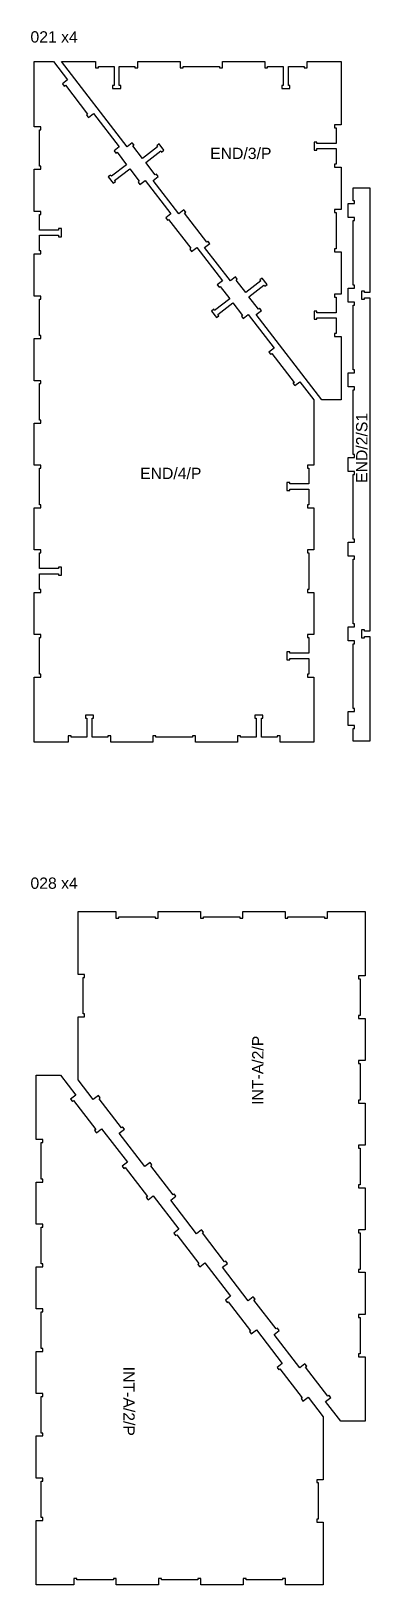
# Model space of a CAD drawing. Header units: millimetres. Extents: x -4719 to 10560, y -11118 to 9307.
# Drawn here: x -2646 to -1445, y -8093 to -2585 of the extents above; entities that cross this region are included whole.
import ezdxf

# ---------------------------------------------------------------- set-up
doc = ezdxf.new("R2010")
doc.units = ezdxf.units.MM
doc.header["$MEASUREMENT"] = 0
for name, color, linetype, true_color in [('0_SHEET_BIRCHPLY_2440X1220', 1, 'Continuous', 0xff0000), ('1_ANYTOOL_1MMDEEP_INSIDE', 2, 'Continuous', 0xffff00), ('6_ANYTOOL_CUTTHROUGH_OUTSI', 5, 'Continuous', 0x0000ff)]:
    doc.layers.add(name, color=color, linetype=linetype, true_color=true_color)
doc.styles.add('textstyle126', font='standard')
doc.styles.add('textstyle127', font='standard')
doc.styles.add('textstyle13', font='standard')
doc.styles.add('textstyle133', font='standard')
doc.styles.add('textstyle14', font='standard')
doc.styles.add('textstyle46', font='standard')
doc.styles.add('textstyle53', font='standard')

msp = doc.modelspace()

# ---------------------------------------------------------------- texts
at = {"layer": '0_SHEET_BIRCHPLY_2440X1220', "char_height": 40, "width": 201.928, "attachment_point": 1}
for s, insert, style in [('\\fArial;021 x4', (-2648.1, -2585.8), 'textstyle46'), ('\\fArial;028 x4', (-2648.1, -5585.8), 'textstyle53')]:
    msp.add_mtext(s, dxfattribs=dict(at, insert=insert, style=style))
at = {"layer": '1_ANYTOOL_1MMDEEP_INSIDE', "char_height": 40, "width": 248.434, "attachment_point": 1}
for s, insert, style in [('\\fArial;END/3/P', (-2011.2, -2998.8), 'textstyle127'), ('\\fArial;END/4/P', (-2259.5, -4133.2), 'textstyle126')]:
    msp.add_mtext(s, dxfattribs=dict(at, insert=insert, style=style))
at = {"layer": '1_ANYTOOL_1MMDEEP_INSIDE', "char_height": 40, "attachment_point": 1}
for s, insert, width, rotation, style in [('\\fArial;END/2/S1', (-1493.8, -4187), 271.807, 90, 'textstyle133'), ('\\fArial;INT-A/2/P', (-1862.3, -6391.9), 275.663, 90, 'textstyle14'), ('\\fArial;INT-A/2/P', (-2278.8, -7319.9), 275.663, 270, 'textstyle13')]:
    msp.add_mtext(s, dxfattribs=dict(at, insert=insert, width=width, rotation=rotation, style=style))

# ---------------------------------------------------------------- linework, layer by layer
at = {"layer": '6_ANYTOOL_CUTTHROUGH_OUTSI'}
for points in [[(-1643.2, -4124.5), (-1666.2, -4124.5), (-1666.2, -4135), (-1661.2, -4135), (-1661.2, -4190.5), (-1728.7, -4190.5), (-1728.7, -4185.5), (-1739.2, -4185.5), (-1739.2, -4214), (-1728.7, -4214), (-1728.7, -4209), (-1661.2, -4209), (-1661.2, -4264.5), (-1666.2, -4264.5), (-1666.2, -4275), (-1643.2, -4275), (-1643.2, -4424.5), (-1666.2, -4424.5), (-1666.2, -4435), (-1661.2, -4435), (-1661.2, -4564.5), (-1666.2, -4564.5), (-1666.2, -4575), (-1643.2, -4575), (-1643.2, -4724.5), (-1666.2, -4724.5), (-1666.2, -4735), (-1661.2, -4735), (-1661.2, -4790.5), (-1728.7, -4790.5), (-1728.7, -4785.5), (-1739.2, -4785.5), (-1739.2, -4814), (-1728.7, -4814), (-1728.7, -4809), (-1661.2, -4809), (-1661.2, -4864.5), (-1666.2, -4864.5), (-1666.2, -4875), (-1643.2, -4875), (-1643.2, -5106.5), (-1763.5, -5106.5), (-1763.5, -5083.5), (-1774, -5083.5), (-1774, -5088.5), (-1829.5, -5088.5), (-1829.5, -5021), (-1824.5, -5021), (-1824.5, -5010.5), (-1853, -5010.5), (-1853, -5021), (-1848, -5021), (-1848, -5088.5), (-1903.5, -5088.5), (-1903.5, -5083.5), (-1914, -5083.5), (-1914, -5106.5), (-2063.5, -5106.5), (-2063.5, -5083.5), (-2074, -5083.5), (-2074, -5088.5), (-2203.5, -5088.5), (-2203.5, -5083.5), (-2214, -5083.5), (-2214, -5106.5), (-2363.5, -5106.5), (-2363.5, -5083.5), (-2374, -5083.5), (-2374, -5088.5), (-2429.5, -5088.5), (-2429.5, -5021), (-2424.5, -5021), (-2424.5, -5010.5), (-2453, -5010.5), (-2453, -5021), (-2448, -5021), (-2448, -5088.5), (-2503.5, -5088.5), (-2503.5, -5083.5), (-2514, -5083.5), (-2514, -5106.5), (-2634.4, -5106.5), (-2634.4, -4875), (-2611.4, -4875), (-2611.4, -4864.5), (-2616.4, -4864.5), (-2616.4, -4735), (-2611.4, -4735), (-2611.4, -4724.5), (-2634.4, -4724.5), (-2634.4, -4575), (-2611.4, -4575), (-2611.4, -4564.5), (-2616.4, -4564.5), (-2616.4, -4509), (-2548.9, -4509), (-2548.9, -4514), (-2538.4, -4514), (-2538.4, -4485.5), (-2548.9, -4485.5), (-2548.9, -4490.5), (-2616.4, -4490.5), (-2616.4, -4435), (-2611.4, -4435), (-2611.4, -4424.5), (-2634.4, -4424.5), (-2634.4, -4275), (-2611.4, -4275), (-2611.4, -4264.5), (-2616.4, -4264.5), (-2616.4, -4135), (-2611.4, -4135), (-2611.4, -4124.5), (-2634.4, -4124.5), (-2634.4, -3975), (-2611.4, -3975), (-2611.4, -3964.5), (-2616.4, -3964.5), (-2616.4, -3835), (-2611.4, -3835), (-2611.4, -3824.5), (-2634.4, -3824.5), (-2634.4, -3675), (-2611.4, -3675), (-2611.4, -3664.5), (-2616.4, -3664.5), (-2616.4, -3535), (-2611.4, -3535), (-2611.4, -3524.5), (-2634.4, -3524.5), (-2634.4, -3375), (-2611.4, -3375), (-2611.4, -3364.5), (-2616.4, -3364.5), (-2616.4, -3309), (-2548.9, -3309), (-2548.9, -3314), (-2538.4, -3314), (-2538.4, -3285.5), (-2548.9, -3285.5), (-2548.9, -3290.5), (-2616.4, -3290.5), (-2616.4, -3235), (-2611.4, -3235), (-2611.4, -3224.5), (-2634.4, -3224.5), (-2634.4, -3075), (-2611.4, -3075), (-2611.4, -3064.5), (-2616.4, -3064.5), (-2616.4, -2935), (-2611.4, -2935), (-2611.4, -2924.5), (-2634.4, -2924.5), (-2634.4, -2693), (-2566.1, -2693), (-2516.4, -2757.7), (-2534.6, -2771.7), (-2528.2, -2780), (-2524.3, -2777), (-2445.3, -2879.6), (-2449.3, -2882.7), (-2442.9, -2891), (-2424.6, -2877), (-2333.5, -2995.5), (-2351.7, -3009.5), (-2345.3, -3017.8), (-2341.3, -3014.8), (-2307.5, -3058.8), (-2361, -3099.9), (-2364.1, -3096), (-2372.4, -3102.4), (-2355, -3124.9), (-2346.7, -3118.5), (-2349.7, -3114.6), (-2296.2, -3073.4), (-2262.4, -3117.4), (-2266.3, -3120.5), (-2259.9, -3128.8), (-2241.7, -3114.8), (-2150.6, -3233.3), (-2168.8, -3247.3), (-2162.4, -3255.6), (-2158.4, -3252.6), (-2079.5, -3355.2), (-2083.4, -3358.2), (-2077, -3366.6), (-2058.8, -3352.6), (-1967.7, -3471), (-1985.9, -3485.1), (-1979.5, -3493.4), (-1975.5, -3490.3), (-1941.7, -3534.3), (-1995.2, -3575.5), (-1998.2, -3571.5), (-2006.5, -3577.9), (-1989.2, -3600.5), (-1980.9, -3594.1), (-1983.9, -3590.2), (-1930.4, -3549), (-1896.6, -3593), (-1900.5, -3596), (-1894.1, -3604.4), (-1875.9, -3590.3), (-1784.7, -3708.8), (-1803, -3722.9), (-1796.6, -3731.2), (-1792.6, -3728.1), (-1713.6, -3830.8), (-1717.6, -3833.8), (-1711.2, -3842.1), (-1693, -3828.1), (-1643.2, -3892.8)], [(-1615.2, -3892.5), (-1847.9, -3590), (-1829.6, -3576), (-1836, -3567.7), (-1840, -3570.7), (-1873.8, -3526.7), (-1820.3, -3485.6), (-1817.3, -3489.6), (-1809, -3483.2), (-1826.3, -3460.6), (-1834.7, -3467), (-1831.6, -3470.9), (-1885.1, -3512.1), (-1918.9, -3468.1), (-1915, -3465), (-1921.4, -3456.7), (-1939.6, -3470.7), (-2030.8, -3352.2), (-2012.5, -3338.2), (-2018.9, -3329.9), (-2022.9, -3332.9), (-2101.9, -3230.3), (-2097.9, -3227.3), (-2104.3, -3218.9), (-2122.5, -3233), (-2213.7, -3114.5), (-2195.4, -3100.4), (-2201.8, -3092.1), (-2205.8, -3095.2), (-2239.7, -3051.2), (-2186.1, -3010), (-2183.1, -3014), (-2174.8, -3007.6), (-2192.2, -2985), (-2200.5, -2991.4), (-2197.4, -2995.4), (-2250.9, -3036.5), (-2284.8, -2992.5), (-2280.8, -2989.5), (-2287.2, -2981.1), (-2305.4, -2995.2), (-2537.9, -2693), (-2417.8, -2693), (-2417.8, -2716), (-2407.3, -2716), (-2407.3, -2711), (-2351.8, -2711), (-2351.8, -2778.5), (-2356.8, -2778.5), (-2356.8, -2789), (-2328.3, -2789), (-2328.3, -2778.5), (-2333.3, -2778.5), (-2333.3, -2711), (-2277.8, -2711), (-2277.8, -2716), (-2267.3, -2716), (-2267.3, -2693), (-2117.8, -2693), (-2117.8, -2716), (-2107.3, -2716), (-2107.3, -2711), (-1977.8, -2711), (-1977.8, -2716), (-1967.3, -2716), (-1967.3, -2693), (-1817.8, -2693), (-1817.8, -2716), (-1807.3, -2716), (-1807.3, -2711), (-1751.8, -2711), (-1751.8, -2778.5), (-1756.8, -2778.5), (-1756.8, -2789), (-1728.3, -2789), (-1728.3, -2778.5), (-1733.3, -2778.5), (-1733.3, -2711), (-1677.8, -2711), (-1677.8, -2716), (-1667.3, -2716), (-1667.3, -2693), (-1547, -2693), (-1547, -2917.5), (-1570, -2917.5), (-1570, -2928), (-1565, -2928), (-1565, -2983.5), (-1632.5, -2983.5), (-1632.5, -2978.5), (-1643, -2978.5), (-1643, -3007), (-1632.5, -3007), (-1632.5, -3002), (-1565, -3002), (-1565, -3057.5), (-1570, -3057.5), (-1570, -3068), (-1547, -3068), (-1547, -3217.5), (-1570, -3217.5), (-1570, -3228), (-1565, -3228), (-1565, -3357.5), (-1570, -3357.5), (-1570, -3368), (-1547, -3368), (-1547, -3517.5), (-1570, -3517.5), (-1570, -3528), (-1565, -3528), (-1565, -3583.5), (-1632.5, -3583.5), (-1632.5, -3578.5), (-1643, -3578.5), (-1643, -3607), (-1632.5, -3607), (-1632.5, -3602), (-1565, -3602), (-1565, -3657.5), (-1570, -3657.5), (-1570, -3668), (-1547, -3668), (-1547, -3892.5)], [(-1504.4, -3857), (-1499.4, -3857), (-1499.4, -3846.5), (-1522.4, -3846.5), (-1522.4, -3797), (-1499.4, -3797), (-1499.4, -3786.5), (-1504.4, -3786.5), (-1504.4, -3557), (-1499.4, -3557), (-1499.4, -3546.5), (-1522.4, -3546.5), (-1522.4, -3497), (-1499.4, -3497), (-1499.4, -3486.5), (-1504.4, -3486.5), (-1504.4, -3257), (-1499.4, -3257), (-1499.4, -3246.5), (-1522.4, -3246.5), (-1522.4, -3197), (-1499.4, -3197), (-1499.4, -3186.5), (-1504.4, -3186.5), (-1504.4, -3141), (-1444.9, -3141), (-1444.9, -3512.5), (-1464.4, -3512.5), (-1464.4, -3507.5), (-1474.9, -3507.5), (-1474.9, -3536), (-1464.4, -3536), (-1464.4, -3531), (-1444.9, -3531), (-1444.9, -4712.5), (-1464.4, -4712.5), (-1464.4, -4707.5), (-1474.9, -4707.5), (-1474.9, -4736), (-1464.4, -4736), (-1464.4, -4731), (-1444.9, -4731), (-1444.9, -5102.5), (-1504.4, -5102.5), (-1504.4, -5057), (-1499.4, -5057), (-1499.4, -5046.5), (-1522.4, -5046.5), (-1522.4, -4997), (-1499.4, -4997), (-1499.4, -4986.5), (-1504.4, -4986.5), (-1504.4, -4757), (-1499.4, -4757), (-1499.4, -4746.5), (-1522.4, -4746.5), (-1522.4, -4697), (-1499.4, -4697), (-1499.4, -4686.5), (-1504.4, -4686.5), (-1504.4, -4457), (-1499.4, -4457), (-1499.4, -4446.5), (-1522.4, -4446.5), (-1522.4, -4397), (-1499.4, -4397), (-1499.4, -4386.5), (-1504.4, -4386.5), (-1504.4, -4157), (-1499.4, -4157), (-1499.4, -4146.5), (-1522.4, -4146.5), (-1522.4, -4097), (-1499.4, -4097), (-1499.4, -4086.5), (-1504.4, -4086.5)], [(-1548, -7513.3), (-1601.9, -7443.2), (-1583.7, -7429.2), (-1590.1, -7420.8), (-1594, -7423.9), (-1673, -7321.2), (-1669, -7318.2), (-1675.4, -7309.9), (-1693.7, -7323.9), (-1784.8, -7205.4), (-1766.6, -7191.4), (-1773, -7183.1), (-1776.9, -7186.1), (-1855.9, -7083.5), (-1851.9, -7080.4), (-1858.3, -7072.1), (-1876.6, -7086.1), (-1967.7, -6967.6), (-1949.5, -6953.6), (-1955.9, -6945.3), (-1959.9, -6948.3), (-2038.8, -6845.7), (-2034.9, -6842.6), (-2041.3, -6834.3), (-2059.5, -6848.3), (-2150.6, -6729.8), (-2132.4, -6715.8), (-2138.8, -6707.5), (-2142.8, -6710.5), (-2221.7, -6607.9), (-2217.8, -6604.8), (-2224.2, -6596.5), (-2242.4, -6610.5), (-2333.6, -6492), (-2315.3, -6478), (-2321.7, -6469.7), (-2325.7, -6472.7), (-2404.6, -6370.1), (-2400.7, -6367), (-2407.1, -6358.7), (-2425.3, -6372.7), (-2479.3, -6302.6), (-2479.3, -6079.9), (-2456.3, -6079.9), (-2456.3, -6069.4), (-2461.3, -6069.4), (-2461.3, -5939.9), (-2456.3, -5939.9), (-2456.3, -5929.4), (-2479.3, -5929.4), (-2479.3, -5706.8), (-2345.8, -5706.8), (-2345.8, -5729.8), (-2335.3, -5729.8), (-2335.3, -5724.8), (-2205.8, -5724.8), (-2205.8, -5729.8), (-2195.3, -5729.8), (-2195.3, -5706.8), (-2045.8, -5706.8), (-2045.8, -5729.8), (-2035.3, -5729.8), (-2035.3, -5724.8), (-1905.8, -5724.8), (-1905.8, -5729.8), (-1895.3, -5729.8), (-1895.3, -5706.8), (-1745.8, -5706.8), (-1745.8, -5729.8), (-1735.3, -5729.8), (-1735.3, -5724.8), (-1605.8, -5724.8), (-1605.8, -5729.8), (-1595.3, -5729.8), (-1595.3, -5706.8), (-1461.8, -5706.8), (-1461.8, -5934.8), (-1484.8, -5934.8), (-1484.8, -5945.3), (-1479.8, -5945.3), (-1479.8, -6074.8), (-1484.8, -6074.8), (-1484.8, -6085.3), (-1461.8, -6085.3), (-1461.8, -6234.8), (-1484.8, -6234.8), (-1484.8, -6245.3), (-1479.8, -6245.3), (-1479.8, -6374.8), (-1484.8, -6374.8), (-1484.8, -6385.3), (-1461.8, -6385.3), (-1461.8, -6534.8), (-1484.8, -6534.8), (-1484.8, -6545.3), (-1479.8, -6545.3), (-1479.8, -6674.8), (-1484.8, -6674.8), (-1484.8, -6685.3), (-1461.8, -6685.3), (-1461.8, -6834.8), (-1484.8, -6834.8), (-1484.8, -6845.3), (-1479.8, -6845.3), (-1479.8, -6974.8), (-1484.8, -6974.8), (-1484.8, -6985.3), (-1461.8, -6985.3), (-1461.8, -7134.8), (-1484.8, -7134.8), (-1484.8, -7145.3), (-1479.8, -7145.3), (-1479.8, -7274.8), (-1484.8, -7274.8), (-1484.8, -7285.3), (-1461.8, -7285.3), (-1461.8, -7513.3)], [(-1610.3, -7720.4), (-1633.3, -7720.4), (-1633.3, -7730.9), (-1628.3, -7730.9), (-1628.3, -7860.4), (-1633.3, -7860.4), (-1633.3, -7870.9), (-1610.3, -7870.9), (-1610.3, -8093.5), (-1743.8, -8093.5), (-1743.8, -8070.5), (-1754.3, -8070.5), (-1754.3, -8075.5), (-1883.8, -8075.5), (-1883.8, -8070.5), (-1894.3, -8070.5), (-1894.3, -8093.5), (-2043.8, -8093.5), (-2043.8, -8070.5), (-2054.3, -8070.5), (-2054.3, -8075.5), (-2183.8, -8075.5), (-2183.8, -8070.5), (-2194.3, -8070.5), (-2194.3, -8093.5), (-2343.8, -8093.5), (-2343.8, -8070.5), (-2354.3, -8070.5), (-2354.3, -8075.5), (-2483.8, -8075.5), (-2483.8, -8070.5), (-2494.3, -8070.5), (-2494.3, -8093.5), (-2627.8, -8093.5), (-2627.8, -7865.5), (-2604.8, -7865.5), (-2604.8, -7855), (-2609.8, -7855), (-2609.8, -7725.5), (-2604.8, -7725.5), (-2604.8, -7715), (-2627.8, -7715), (-2627.8, -7565.5), (-2604.8, -7565.5), (-2604.8, -7555), (-2609.8, -7555), (-2609.8, -7425.5), (-2604.8, -7425.5), (-2604.8, -7415), (-2627.8, -7415), (-2627.8, -7265.5), (-2604.8, -7265.5), (-2604.8, -7255), (-2609.8, -7255), (-2609.8, -7125.5), (-2604.8, -7125.5), (-2604.8, -7115), (-2627.8, -7115), (-2627.8, -6965.5), (-2604.8, -6965.5), (-2604.8, -6955), (-2609.8, -6955), (-2609.8, -6825.5), (-2604.8, -6825.5), (-2604.8, -6815), (-2627.8, -6815), (-2627.8, -6665.5), (-2604.8, -6665.5), (-2604.8, -6655), (-2609.8, -6655), (-2609.8, -6525.5), (-2604.8, -6525.5), (-2604.8, -6515), (-2627.8, -6515), (-2627.8, -6287), (-2541.6, -6287), (-2487.6, -6357.1), (-2505.9, -6371.1), (-2499.5, -6379.4), (-2495.5, -6376.4), (-2416.6, -6479), (-2420.5, -6482.1), (-2414.1, -6490.4), (-2395.9, -6476.4), (-2304.7, -6594.9), (-2323, -6608.9), (-2316.6, -6617.2), (-2312.6, -6614.2), (-2233.6, -6716.8), (-2237.6, -6719.9), (-2231.2, -6728.2), (-2213, -6714.2), (-2121.8, -6832.7), (-2140.1, -6846.7), (-2133.6, -6855), (-2129.7, -6852), (-2050.7, -6954.6), (-2054.7, -6957.6), (-2048.3, -6966), (-2030.1, -6951.9), (-1938.9, -7070.4), (-1957.1, -7084.5), (-1950.7, -7092.8), (-1946.8, -7089.7), (-1867.8, -7192.4), (-1871.8, -7195.4), (-1865.4, -7203.8), (-1847.1, -7189.7), (-1756, -7308.2), (-1774.2, -7322.2), (-1767.8, -7330.6), (-1763.9, -7327.5), (-1684.9, -7430.2), (-1688.9, -7433.2), (-1682.5, -7441.5), (-1664.2, -7427.5), (-1610.3, -7497.6)]]:
    msp.add_lwpolyline(points, close=True, dxfattribs=at)

msp.set_redraw_order([(e.dxf.handle, doc.entitydb.next_handle()) for e in msp.query("TEXT MTEXT ATTDEF DIMENSION ARC_DIMENSION")])  # texts and dimensions are drawn at this point

doc.saveas('drawing.dxf')
